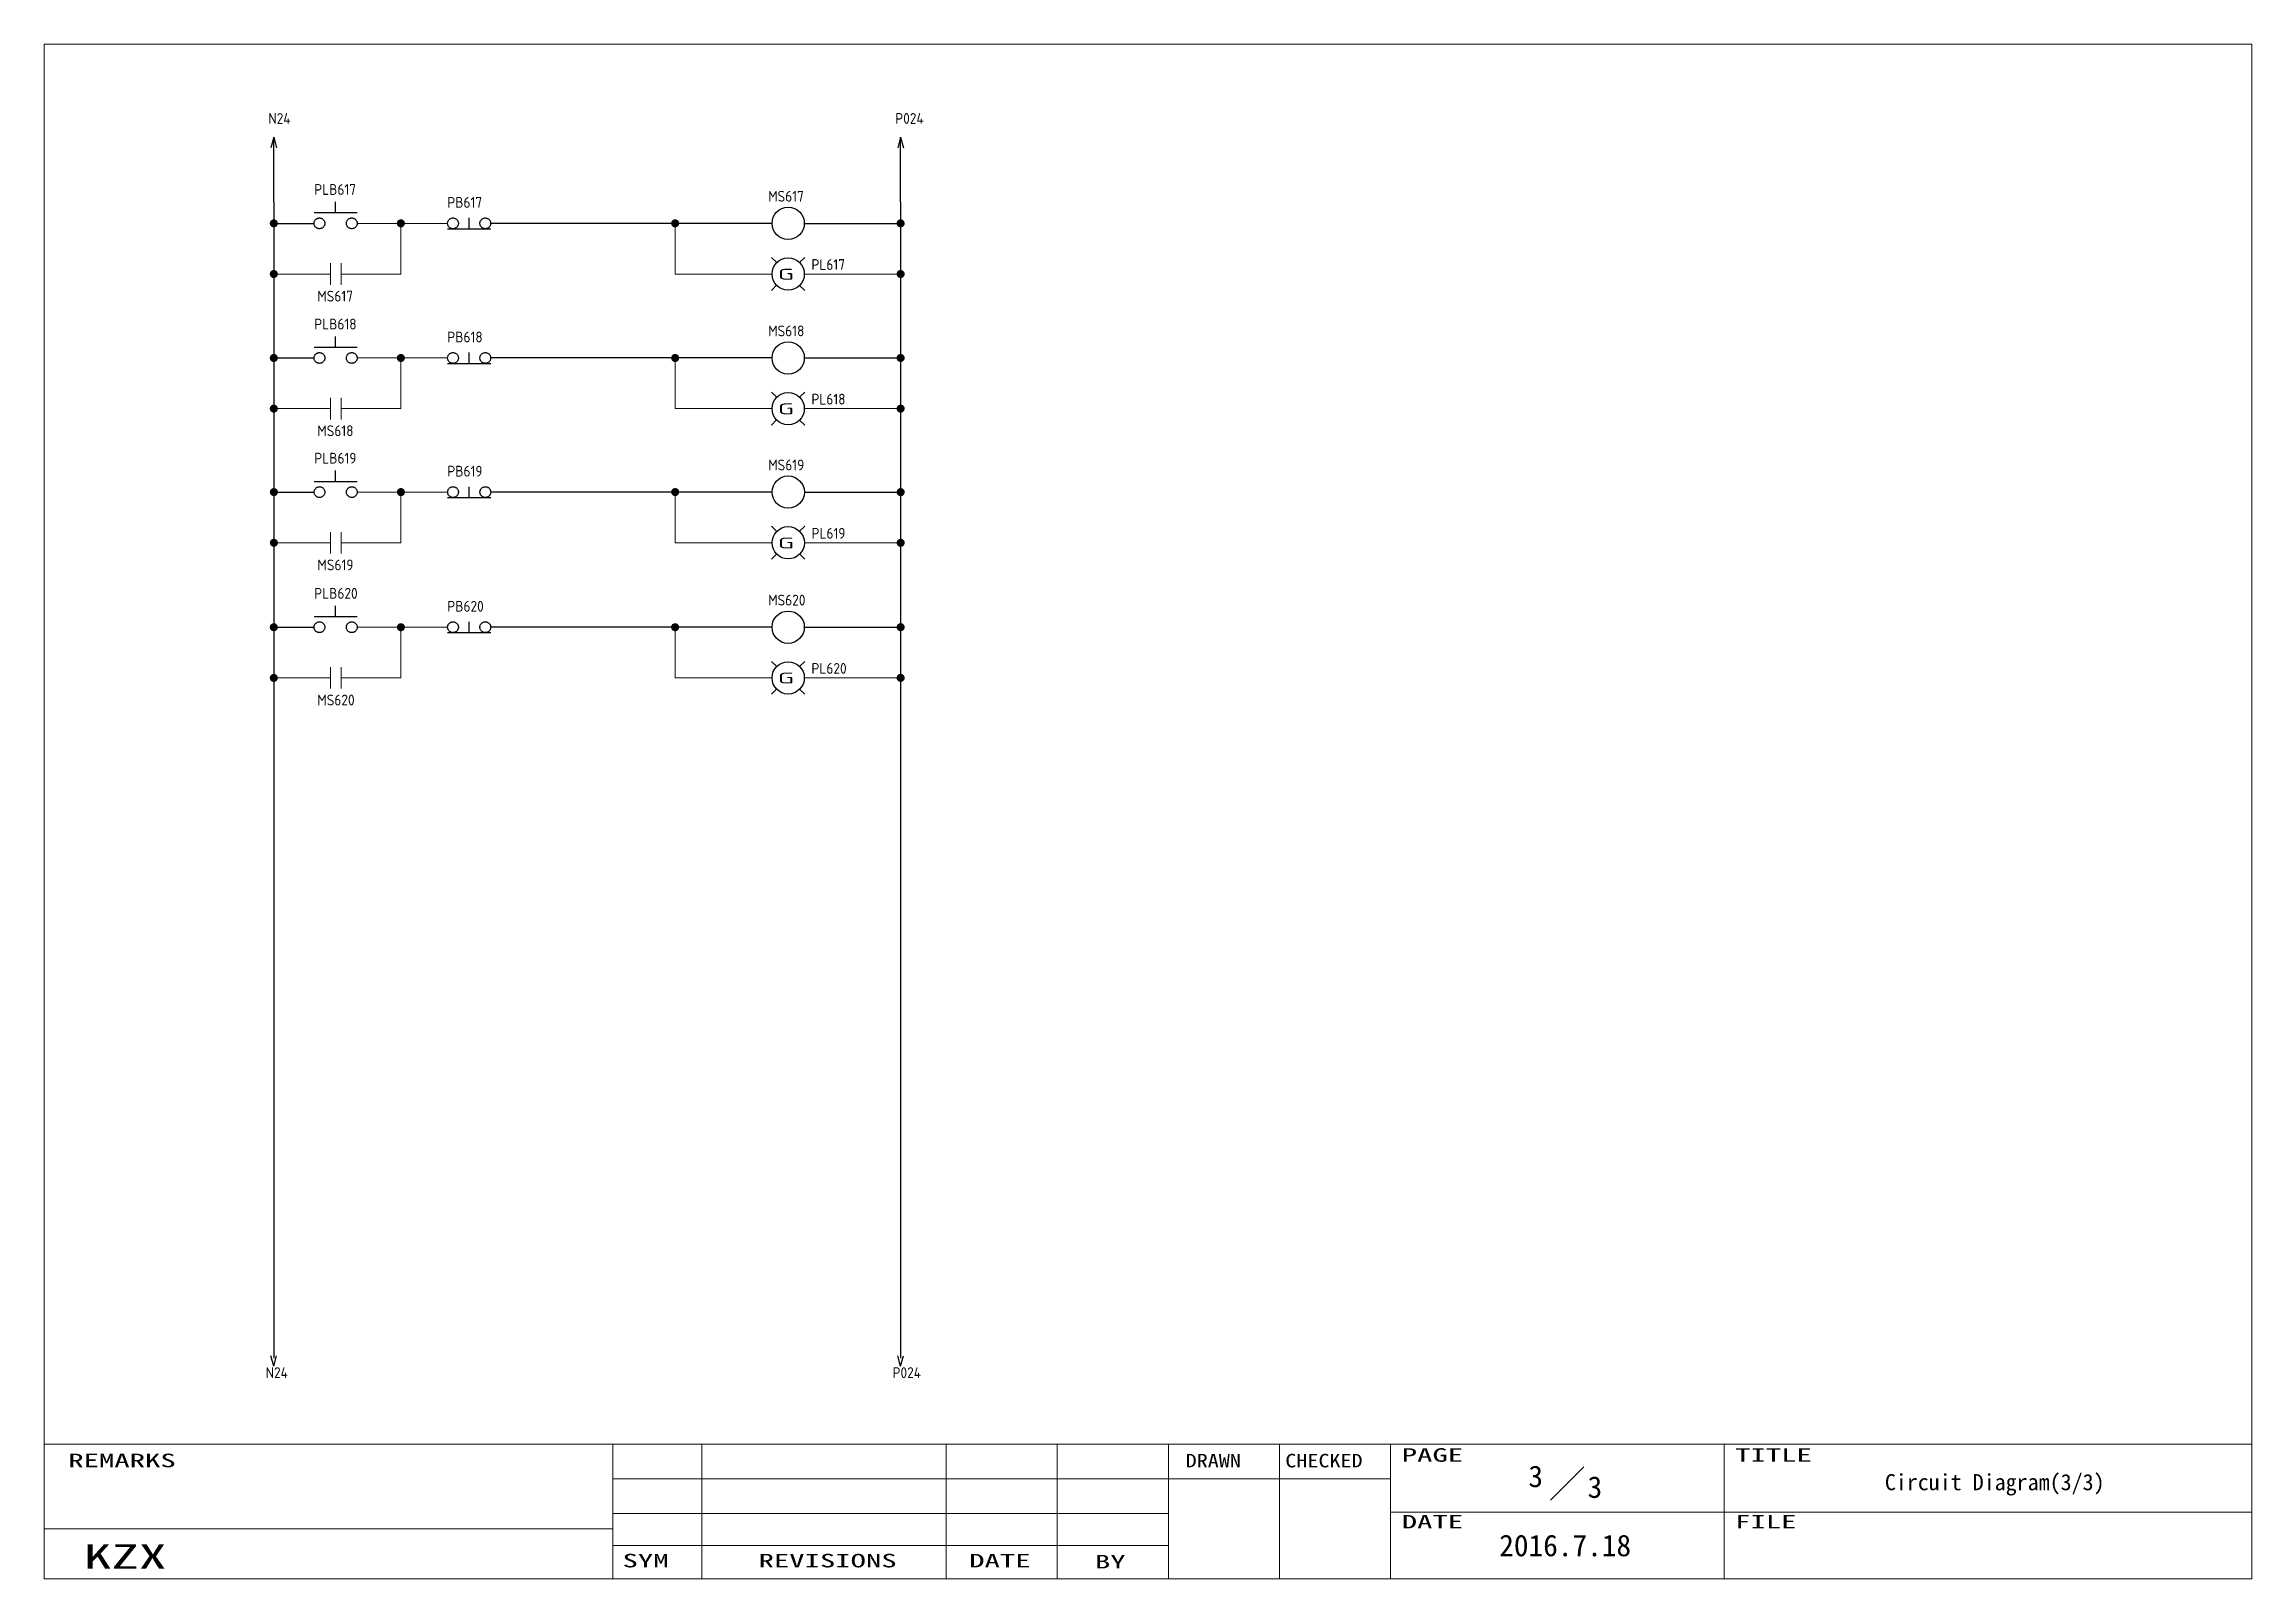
# Model space of a CAD drawing. Extents: x -319 to 2858, y -2689 to 285.
# Drawn here: x 2448.1 to 2858.1, y -2688.8 to -2403.8 of the extents above; entities that cross this region are included whole.
import ezdxf
from ezdxf.enums import TextEntityAlignment as Align

# ---------------------------------------------------------------- set-up
doc = ezdxf.new("R2010")
doc.units = 0
doc.header["$LTSCALE"] = 0.3
doc.header["$MEASUREMENT"] = 0
doc.linetypes.add('実線', pattern=[20001, 20000, -1])
doc.layers.get('0').update_dxf_attribs({"linetype": '実線'})
for name, color, linetype, lineweight in [('01図枠', 5, 'CONTINUOUS', 9), ('02接続図', 7, 'CONTINUOUS', 5), ('10外形', 7, 'CONTINUOUS', 9)]:
    doc.layers.add(name, color=color, linetype=linetype, lineweight=lineweight)
doc.layers.add('BLOCK', color=7, linetype='CONTINUOUS')
doc.layers.add('図形１', color=7, linetype='実線')
doc.styles.get("Standard").update_dxf_attribs({"font": 'ISOCP.shx', "height": 4, "bigfont": 'extfont.shx'})
doc.styles.add('電気標準', font='ISOCP.shx', dxfattribs={"height": 2.5, "bigfont": 'extfont.shx'})
doc.styles.add('ＭＳＰゴシック', font='')
doc.styles.get('ＭＳＰゴシック').set_extended_font_data('SimSun')

msp = doc.modelspace()

# ---------------------------------------------------------------- texts
at = {"width": 2.307692}
for p, p2 in [((2584.32, -2447.53), (2587.32, -2447.53)), ((2584.32, -2472.53), (2587.32, -2472.53)), ((2584.33, -2497.44), (2587.33, -2497.44)), ((2584.32, -2522.53), (2587.32, -2522.53))]:
    msp.add_text('G', height=2, dxfattribs=at).set_placement(p, p2, align=Align.FIT)
at = {"layer": '01図枠', "linetype": 'Continuous', "lineweight": 5, "style": 'ＭＳＰゴシック'}
for s, height, width, p in [('PAGE', 2.513, 1.666667, (2700.18, -2664.55)), ('TITLE', 2.513, 1.666667, (2762.09, -2664.55)), ('REMARKS', 2.513, 1.666667, (2452.54, -2665.56)), ('DRAWN', 2.513, 1.2, (2660.05, -2665.59)), ('CHECKED', 2.513, 1.2, (2678.55, -2665.59)), ('DATE', 2.513, 1.666667, (2700.18, -2676.94)), ('FILE', 2.513, 1.666667, (2762.09, -2676.94)), ('KZX', 4.523, 1.666667, (2455.39, -2682.4)), ('SYM', 2.513, 1.666667, (2555.47, -2684.16))]:
    msp.add_text(s, height=height, dxfattribs=dict(at, width=width)).set_placement(p, align=Align.TOP_LEFT)
at = {"layer": '01図枠', "linetype": 'Continuous', "lineweight": 5, "style": 'ＭＳＰゴシック', "width": 1.666667}
for s, p in [('REVISIONS', (2593.55, -2684.16)), ('DATE', (2625.55, -2684.16)), ('BY', (2646.05, -2684.36))]:
    msp.add_text(s, height=2.513, dxfattribs=at).set_placement(p, align=Align.TOP_CENTER)
at = {"layer": '02接続図', "style": 'ＭＳＰゴシック'}
for s, p in [('3', (2725.05, -2669.8)), ('3', (2736.05, -2671.8)), ('2016.7.18', (2730.53, -2682.64))]:
    msp.add_text(s, height=4, dxfattribs=at).set_placement(p, align=Align.MIDDLE)
msp.add_text('Circuit Diagram(3/3)', height=3, dxfattribs=at).set_placement((2789.89, -2670.85), align=Align.MIDDLE_LEFT)
at = {"layer": '図形１', "color": 7, "linetype": '実線', "style": '電気標準'}
for s, p in [('N24', (2489.7, -2418.6)), ('P024', (2606.11, -2418.6)), ('N24', (2489.2, -2651.51)), ('P024', (2605.61, -2651.51))]:
    msp.add_text(s, height=2, dxfattribs=at).set_placement(p)
at = {"layer": '図形１', "color": 4, "style": '電気標準'}
for s, p in [('PLB617', (2498.21, -2431.79)), ('MS617', (2582.51, -2433.05)), ('PB617', (2522.92, -2434.19)), ('PL617', (2590.55, -2445.73)), ('MS617', (2498.78, -2451.6)), ('PLB618', (2498.21, -2456.79)), ('PB618', (2522.92, -2459.19)), ('MS618', (2582.51, -2458.05)), ('PL618', (2590.55, -2470.73)), ('MS618', (2498.78, -2476.6)), ('PLB619', (2498.22, -2481.69)), ('PB619', (2522.93, -2484.1)), ('MS619', (2582.52, -2482.95)), ('PL619', (2590.56, -2495.64)), ('MS619', (2498.8, -2501.51)), ('PLB620', (2498.21, -2506.79)), ('PB620', (2522.92, -2509.19)), ('MS620', (2582.51, -2508.05)), ('PL620', (2590.55, -2520.73)), ('MS620', (2498.78, -2526.6))]:
    msp.add_text(s, height=2, dxfattribs=at).set_placement(p)

# ---------------------------------------------------------------- blocks, each defined once
blk = doc.blocks.new('矢印（右向）')
at = {"layer": 'BLOCK'}
for q in [(-1.93, 0.52), (-1.93, -0.52)]:
    blk.add_line((0, 0), q, dxfattribs=at)

# ---------------------------------------------------------------- linework, layer by layer
for p, q in [((2490.7, -2433.1), (2490.7, -2421.1)), ((2607.11, -2433.1), (2607.11, -2421.1)), ((2498.18, -2435.08), (2506.18, -2435.08)), ((2502.18, -2435.08), (2502.18, -2433.08)), ((2522.98, -2438.08), (2530.98, -2438.08)), ((2526.98, -2438.08), (2526.98, -2436.08)), ((2583.23, -2437.08), (2530.98, -2437.08)), ((2589.23, -2437.08), (2607.11, -2437.08)), ((2502.18, -2460.08), (2502.18, -2458.08)), ((2498.18, -2460.08), (2506.18, -2460.08)), ((2522.98, -2463.08), (2530.98, -2463.08)), ((2526.98, -2463.08), (2526.98, -2461.08)), ((2583.23, -2462.08), (2530.98, -2462.08)), ((2589.23, -2462.08), (2607.11, -2462.08)), ((2502.19, -2484.99), (2502.19, -2482.99)), ((2498.19, -2484.99), (2506.19, -2484.99)), ((2522.99, -2487.99), (2530.99, -2487.99)), ((2526.99, -2487.99), (2526.99, -2485.99)), ((2583.24, -2486.99), (2530.99, -2486.99)), ((2589.24, -2486.99), (2607.12, -2486.99)), ((2502.18, -2510.08), (2502.18, -2508.08)), ((2498.18, -2510.08), (2506.18, -2510.08)), ((2522.98, -2513.08), (2530.98, -2513.08)), ((2526.98, -2513.08), (2526.98, -2511.08)), ((2583.23, -2512.08), (2530.98, -2512.08)), ((2589.23, -2512.08), (2607.11, -2512.08))]:
    msp.add_line(p, q)
for centre in [(2499.18, -2437.08), (2505.18, -2437.08), (2523.98, -2437.08), (2529.98, -2437.08), (2499.18, -2462.08), (2505.18, -2462.08), (2523.98, -2462.08), (2529.98, -2462.08), (2499.19, -2486.99), (2505.19, -2486.99), (2523.99, -2486.99), (2529.99, -2486.99), (2499.18, -2512.08), (2505.18, -2512.08), (2523.98, -2512.08), (2529.98, -2512.08)]:
    msp.add_circle(centre, 1)
at = {"layer": '01図枠', "linetype": 'Continuous', "lineweight": 5}
for p, q in [((2448.05, -2688.8), (2448.05, -2403.8)), ((2448.05, -2403.8), (2858.05, -2403.8)), ((2858.05, -2403.8), (2858.05, -2688.8)), ((2448.05, -2663.8), (2858.05, -2663.8)), ((2553.66, -2663.8), (2553.66, -2688.8)), ((2570.17, -2663.8), (2570.17, -2688.8)), ((2615.57, -2663.8), (2615.57, -2688.8)), ((2636.21, -2663.8), (2636.21, -2688.8)), ((2656.85, -2663.8), (2656.85, -2688.8)), ((2677.48, -2688.8), (2677.48, -2663.8)), ((2698.12, -2663.8), (2698.12, -2688.8)), ((2760.03, -2688.8), (2760.03, -2663.8)), ((2733.98, -2667.99), (2727.79, -2674.18)), ((2553.66, -2670.23), (2656.85, -2670.23)), ((2656.85, -2670.23), (2698.12, -2670.23)), ((2553.66, -2676.66), (2656.85, -2676.66)), ((2698.12, -2676.42), (2858.05, -2676.42)), ((2553.66, -2679.52), (2448.05, -2679.52)), ((2553.66, -2682.61), (2656.85, -2682.61)), ((2858.05, -2688.8), (2448.05, -2688.8))]:
    msp.add_line(p, q, dxfattribs=at)
at = {"layer": '02接続図', "linetype": 'Continuous'}
for p, q in [((2501.22, -2448.49), (2501.22, -2444.49)), ((2503.22, -2448.49), (2503.22, -2444.49)), ((2501.22, -2473.49), (2501.22, -2469.49)), ((2503.22, -2473.49), (2503.22, -2469.49)), ((2501.23, -2498.4), (2501.23, -2494.4)), ((2503.23, -2498.4), (2503.23, -2494.4)), ((2501.22, -2523.49), (2501.22, -2519.49)), ((2503.22, -2523.49), (2503.22, -2519.49))]:
    msp.add_line(p, q, dxfattribs=at)
at = {"layer": '10外形'}
for p, q in [((2506.18, -2437.08), (2522.98, -2437.08)), ((2514.31, -2446.49), (2514.31, -2437.08)), ((2565.23, -2446.49), (2565.23, -2437.08)), ((2501.22, -2446.49), (2490.7, -2446.49)), ((2503.22, -2446.49), (2514.31, -2446.49)), ((2583.23, -2446.49), (2565.23, -2446.49)), ((2589.23, -2446.49), (2607.11, -2446.49)), ((2506.18, -2462.08), (2522.98, -2462.08)), ((2514.31, -2471.49), (2514.31, -2462.08)), ((2565.23, -2471.49), (2565.23, -2462.08)), ((2501.22, -2471.49), (2490.7, -2471.49)), ((2503.22, -2471.49), (2514.31, -2471.49)), ((2583.23, -2471.49), (2565.23, -2471.49)), ((2589.23, -2471.49), (2607.11, -2471.49)), ((2506.19, -2486.99), (2522.99, -2486.99)), ((2514.32, -2496.4), (2514.32, -2486.99)), ((2565.24, -2496.4), (2565.24, -2486.99)), ((2501.23, -2496.4), (2490.71, -2496.4)), ((2503.23, -2496.4), (2514.32, -2496.4)), ((2583.24, -2496.4), (2565.24, -2496.4)), ((2589.24, -2496.4), (2607.12, -2496.4)), ((2506.18, -2512.08), (2522.98, -2512.08)), ((2514.31, -2521.49), (2514.31, -2512.08)), ((2565.23, -2521.49), (2565.23, -2512.08)), ((2501.22, -2521.49), (2490.7, -2521.49)), ((2503.22, -2521.49), (2514.31, -2521.49)), ((2583.23, -2521.49), (2565.23, -2521.49)), ((2589.23, -2521.49), (2607.11, -2521.49))]:
    msp.add_line(p, q, dxfattribs=at)
at = {"layer": 'BLOCK'}
for centre in [(2586.23, -2437.08), (2586.23, -2446.49), (2586.23, -2462.08), (2586.23, -2471.49), (2586.24, -2486.99), (2586.24, -2496.4), (2586.23, -2512.08), (2586.23, -2521.49)]:
    msp.add_circle(centre, 3, dxfattribs=at)
at = {"layer": '図形１', "color": 7}
for p, q in [((2490.7, -2433.1), (2490.7, -2507.78)), ((2607.11, -2433.1), (2607.11, -2507.78)), ((2490.7, -2500.92), (2490.7, -2647.81)), ((2607.11, -2500.92), (2607.11, -2647.81))]:
    msp.add_line(p, q, dxfattribs=at)
at = {"layer": '図形１'}
for p, q in [((2490.7, -2437.08), (2498.18, -2437.08)), ((2584.1, -2444.38), (2583.13, -2443.42)), ((2588.35, -2444.36), (2589.31, -2443.42)), ((2583.13, -2449.53), (2584.08, -2448.58)), ((2589.31, -2449.53), (2588.36, -2448.6)), ((2490.7, -2462.08), (2498.18, -2462.08)), ((2584.1, -2469.38), (2583.13, -2468.42)), ((2588.35, -2469.36), (2589.31, -2468.42)), ((2583.13, -2474.53), (2584.08, -2473.58)), ((2589.31, -2474.53), (2588.36, -2473.6)), ((2490.71, -2486.99), (2498.19, -2486.99)), ((2584.11, -2494.29), (2583.14, -2493.32)), ((2588.36, -2494.27), (2589.32, -2493.32)), ((2583.14, -2499.43), (2584.09, -2498.49)), ((2589.32, -2499.43), (2588.38, -2498.5)), ((2490.7, -2512.08), (2498.18, -2512.08)), ((2584.1, -2519.38), (2583.13, -2518.42)), ((2588.35, -2519.36), (2589.31, -2518.42)), ((2583.13, -2524.53), (2584.08, -2523.58)), ((2589.31, -2524.53), (2588.36, -2523.6))]:
    msp.add_line(p, q, dxfattribs=at)
at = {"layer": '図形１', "const_width": 0.75}
for points in [[(2490.33, -2437.08, 1), (2491.08, -2437.08, 1)], [(2513.93, -2437.08, 1), (2514.68, -2437.08, 1)], [(2564.86, -2437.08, 1), (2565.61, -2437.08, 1)], [(2606.74, -2437.08, 1), (2607.49, -2437.08, 1)], [(2490.33, -2446.49, 1), (2491.08, -2446.49, 1)], [(2606.74, -2446.49, 1), (2607.49, -2446.49, 1)], [(2490.33, -2462.08, 1), (2491.08, -2462.08, 1)], [(2513.93, -2462.08, 1), (2514.68, -2462.08, 1)], [(2564.86, -2462.08, 1), (2565.61, -2462.08, 1)], [(2606.74, -2462.08, 1), (2607.49, -2462.08, 1)], [(2490.33, -2471.49, 1), (2491.08, -2471.49, 1)], [(2606.74, -2471.49, 1), (2607.49, -2471.49, 1)], [(2490.34, -2486.99, 1), (2491.09, -2486.99, 1)], [(2513.94, -2486.99, 1), (2514.69, -2486.99, 1)], [(2564.87, -2486.99, 1), (2565.62, -2486.99, 1)], [(2606.75, -2486.99, 1), (2607.5, -2486.99, 1)], [(2490.34, -2496.4, 1), (2491.09, -2496.4, 1)], [(2606.75, -2496.4, 1), (2607.5, -2496.4, 1)], [(2490.33, -2512.08, 1), (2491.08, -2512.08, 1)], [(2513.93, -2512.08, 1), (2514.68, -2512.08, 1)], [(2564.86, -2512.08, 1), (2565.61, -2512.08, 1)], [(2606.74, -2512.08, 1), (2607.49, -2512.08, 1)], [(2490.33, -2521.49, 1), (2491.08, -2521.49, 1)], [(2606.74, -2521.49, 1), (2607.49, -2521.49, 1)]]:
    msp.add_lwpolyline(points, format="xyb", close=True, dxfattribs=at)

# ---------------------------------------------------------------- block references
at = {"layer": '図形１', "color": 7, "xscale": -1, "rotation": 270}
for p in [(2490.7, -2421.1), (2607.11, -2421.1)]:
    msp.add_blockref('矢印（右向）', p, dxfattribs=at)
at = {"layer": '図形１', "color": 7, "rotation": 270}
for p in [(2490.7, -2649.31), (2607.11, -2649.31)]:
    msp.add_blockref('矢印（右向）', p, dxfattribs=at)

msp.set_redraw_order([(e.dxf.handle, doc.entitydb.next_handle()) for e in msp.query("TEXT MTEXT ATTDEF DIMENSION ARC_DIMENSION")])  # texts and dimensions are drawn at this point

doc.saveas('drawing.dxf')
